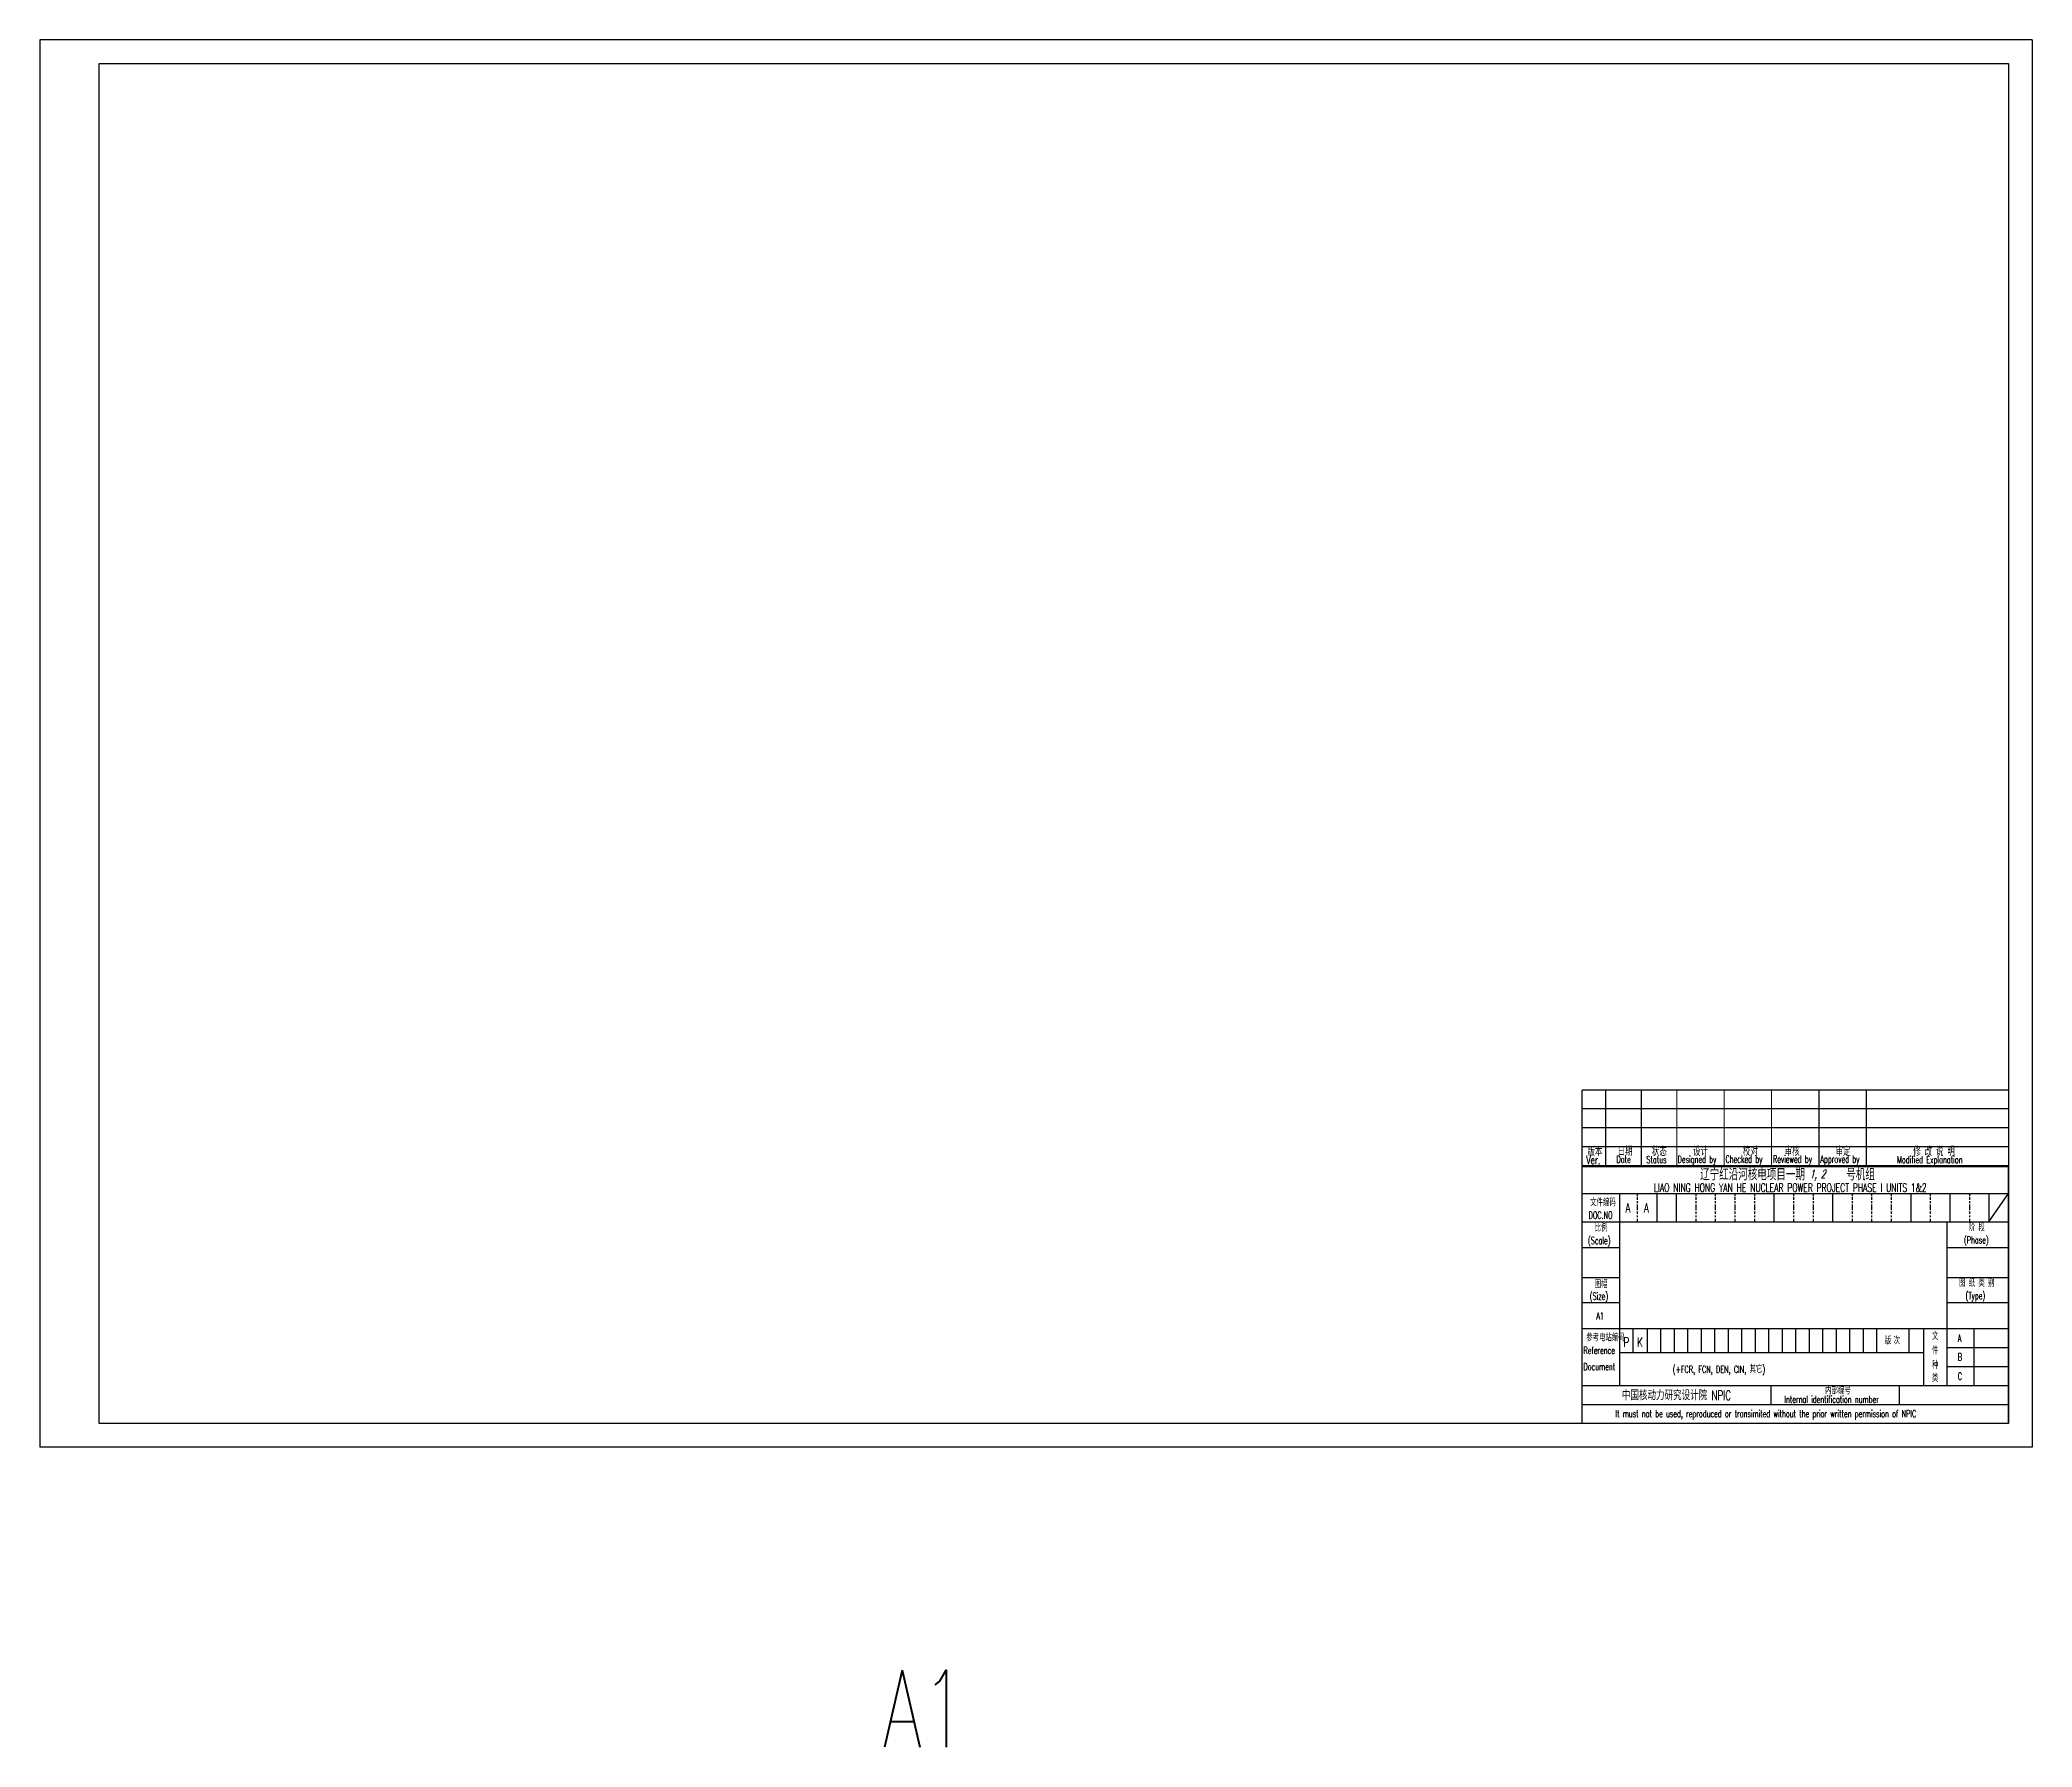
# Model space of a CAD drawing. Extents: x 2963 to 8481, y 2091 to 3069.
# Drawn here: x 5946 to 6787, y 2091 to 2812 of the extents above; entities that cross this region are included whole.
import ezdxf
from ezdxf.enums import TextEntityAlignment as Align

# ---------------------------------------------------------------- set-up
doc = ezdxf.new("R2010")
doc.units = 0
doc.header["$LTSCALE"] = 20
doc.header["$MEASUREMENT"] = 0
doc.layers.get('0').update_dxf_attribs({"linetype": 'CONTINUOUS'})
doc.layers.add('粗实线', color=7, linetype='CONTINUOUS')
doc.layers.add('细实线', color=3, linetype='CONTINUOUS')
doc.styles.add('HZ', font='romans.shx', dxfattribs={"width": 0.667, "bigfont": 'hztxt.shx'})
doc.styles.add('ROMANS', font='romans.shx', dxfattribs={"width": 0.667, "oblique": 15, "bigfont": 'hztxt3.shx'})
doc.styles.add('TEXT', font='romans.shx', dxfattribs={"width": 0.667, "bigfont": 'hztxt3.shx'})
doc.styles.add('ZHAN1', font='romans.shx', dxfattribs={"width": 0.67, "bigfont": 'hztxt3.shx'})

msp = doc.modelspace()

# ---------------------------------------------------------------- texts
at = {"layer": '细实线', "color": 3}
for s, height, style, width, p in [('Ver.', 3.5, 'HZ', 0.67, (6598.9869, 2337.2555)), ('版本', 3.5, 'ZHAN1', 0.67, (6599.4465, 2340.6566)), ('Date', 3, 'HZ', 0.67, (6611.7084, 2337.7623)), ('日期', 3.5, 'ZHAN1', 0.67, (6612.168, 2340.8148)), ('Status', 3, 'HZ', 0.67, (6624.3449, 2337.6333)), ('状态', 3.5, 'ZHAN1', 0.67, (6626.6477, 2340.7116)), ('Designed by', 3, 'HZ', 0.67, (6637.5332, 2337.8239)), ('设计', 3.5, 'HZ', 0.667, (6644.0318, 2340.7471)), ('Checked by', 3, 'HZ', 0.67, (6657.7515, 2337.8577)), ('校对', 3.5, 'ZHAN1', 0.67, (6665.0697, 2340.7471)), ('Reviewed by', 3, 'HZ', 0.67, (6677.7883, 2337.8577)), ('审核', 3.5, 'ZHAN1', 0.67, (6682.6998, 2340.7471)), ('Approved by', 3, 'HZ', 0.67, (6697.7603, 2337.8577)), ('审定', 3.5, 'ZHAN1', 0.67, (6704.2398, 2340.7471)), ('Modified Explanation', 3, 'HZ', 0.67, (6730.1511, 2337.6099)), ('修 改 说 明', 3.5, 'ZHAN1', 0.67, (6737.0238, 2340.7471)), ('A', 4, 'ROMANS', 0.67, (6615.5129, 2316.7801)), ('A', 4, 'ROMANS', 0.67, (6623.3333, 2316.7801)), ('P', 4, 'ROMANS', 0.67, (6614.6734, 2260.1169)), ('K', 4, 'ROMANS', 0.67, (6620.4653, 2260.1169)), ('A1', 32.5, 'TEXT', 0.667, (6301.8751, 2091.1578))]:
    msp.add_text(s, height=height, dxfattribs=dict(at, style=style, width=width)).set_placement(p)
at = {"layer": '细实线', "color": 3, "width": 0.67}
for s, height, style, p in [('辽宁红沿河核电项目一期       号机组', 5, 'ZHAN1', (6683.9154, 2333.1776)), ('LIAO NING HONG YAN HE NUCLEAR POWER PROJECT PHASE I UNITS 1&2', 3.5, 'HZ', (6685.0897, 2327.3442))]:
    msp.add_text(s, height=height, dxfattribs=dict(at, style=style)).set_placement(p, align=Align.MIDDLE)
at = {"layer": '细实线', "color": 3, "style": 'ROMANS', "oblique": 15, "width": 0.67}
msp.add_text('1, 2', height=3.5, dxfattribs=at).set_placement((6693.3078, 2331.3105))
at = {"layer": '细实线', "style": 'ROMANS', "width": 0.667}
for s, height, p in [('文件编码', 3, (6600.6145, 2319.5054)), ('DOC.NO', 3, (6599.9594, 2314.2019)), ('(Scale)', 3, (6599.6926, 2303.522)), ('比例', 3, (6602.5524, 2308.8456)), ('(Phase)', 3, (6758.3962, 2303.7269)), ('阶 段', 3, (6760.4188, 2309.0179)), ('图幅', 3, (6602.5373, 2284.9779)), ('图 纸 类 别', 3, (6756.3461, 2285.5208)), ('(Size)', 3, (6600.4247, 2280.0323)), ('(Type)', 3, (6759.0789, 2280.2297)), ('A1', 3, (6603.2257, 2271.6992)), ('参考电站编码', 3, (6598.9529, 2262.5054)), ('版', 3, (6725.0039, 2261.1982)), ('次', 3, (6728.734, 2261.2521)), ('文', 3, (6744.8904, 2263.0658)), ('A', 3, (6755.8084, 2262.2809)), ('Reference', 3, (6597.7856, 2257.2019)), ('种', 3, (6744.8904, 2250.856)), ('件', 3, (6744.8904, 2256.9997)), ('B', 3, (6755.8084, 2254.3968)), ('Document', 3, (6597.7856, 2250.2915)), ('(+FCR, FCN, DEN, CIN, 其它)', 3, (6635.4669, 2249.1872)), ('类', 3, (6744.8904, 2245.4079)), ('C', 3, (6755.8084, 2246.2425)), ('中国核动力研究设计院 NPIC', 4, (6614.0052, 2237.6475)), ('Internal identification number', 3, (6682.6049, 2236.4881)), ('内部编号', 3, (6699.8158, 2240.1325)), ('It must not be used, reproduced or transimited without the prior written permission of NPIC', 3, (6611.2751, 2230.3813))]:
    msp.add_text(s, height=height, dxfattribs=at).set_placement(p)

# ---------------------------------------------------------------- linework, layer by layer
for p, q in [((5971.1879, 2801.8417), (6777.1879, 2801.8417)), ((5971.1879, 2227.8417), (5971.1879, 2801.8417)), ((6777.1879, 2801.8417), (6777.1879, 2227.8417)), ((6777.1879, 2227.8417), (6777.1879, 2336.5417)), ((6597.1879, 2324.8417), (6777.1879, 2324.8417)), ((6597.1879, 2312.8417), (6777.1879, 2312.8417)), ((6751.312, 2243.8417), (6751.312, 2312.8417)), ((6597.1879, 2289.3446), (6612.9992, 2289.3446)), ((6751.312, 2289.3446), (6777.1879, 2289.3446)), ((6597.1879, 2267.8417), (6741.4414, 2267.8417)), ((6597.1879, 2267.8417), (6777.1879, 2267.8417)), ((6741.4414, 2243.8417), (6741.4414, 2267.8417)), ((6762.7649, 2243.8417), (6762.7649, 2267.8417)), ((6612.9992, 2257.8151), (6741.4414, 2257.8151)), ((6597.1879, 2243.8417), (6777.1879, 2243.8417)), ((6777.1879, 2227.8417), (5971.1879, 2227.8417)), ((6777.1879, 2227.8417), (6597.1879, 2227.8417))]:
    msp.add_line(p, q)
at = {"linetype": 'Continuous'}
msp.add_line((6612.9992, 2324.8417), (6612.9992, 2243.8417), dxfattribs=at)
at = {"layer": '粗实线'}
msp.add_lwpolyline([(6777.1879, 2227.8417), (6597.1879, 2227.8417)], dxfattribs=at)
at = {"layer": '细实线'}
for p, q in [((6787.1879, 2811.8417), (5946.1879, 2811.8417)), ((5946.1879, 2811.8417), (5946.1879, 2217.8417)), ((6787.1879, 2811.8417), (6787.1879, 2217.8417)), ((6620.4379, 2324.8417), (6620.4379, 2323.7628)), ((6620.4379, 2323.2998), (6620.4379, 2322.2405)), ((6620.4379, 2321.57), (6620.4379, 2320.8106)), ((6628.6879, 2324.8417), (6628.6879, 2318.8417)), ((6636.9379, 2324.8417), (6636.9379, 2318.8417)), ((6645.1879, 2324.8417), (6645.1879, 2323.7628)), ((6645.1879, 2323.2998), (6645.1879, 2322.2405)), ((6645.1879, 2321.57), (6645.1879, 2320.8106)), ((6653.4379, 2324.8417), (6653.4379, 2323.7628)), ((6653.4379, 2323.2998), (6653.4379, 2322.2405)), ((6653.4379, 2321.57), (6653.4379, 2320.8106)), ((6661.6879, 2324.8417), (6661.6879, 2323.7628)), ((6661.6879, 2323.2998), (6661.6879, 2322.2405)), ((6661.6879, 2321.57), (6661.6879, 2320.8106)), ((6669.9379, 2324.8417), (6669.9379, 2323.7628)), ((6669.9379, 2323.2998), (6669.9379, 2322.2405)), ((6669.9379, 2321.57), (6669.9379, 2320.8106)), ((6678.1879, 2324.8417), (6678.1879, 2312.8417)), ((6678.1879, 2324.8417), (6678.1879, 2323.7628)), ((6678.1879, 2323.2998), (6678.1879, 2322.2405)), ((6678.1879, 2321.57), (6678.1879, 2320.8106)), ((6686.4379, 2324.8417), (6686.4379, 2323.7628)), ((6686.4379, 2323.2998), (6686.4379, 2322.2405)), ((6686.4379, 2321.57), (6686.4379, 2320.8106)), ((6694.6879, 2324.8417), (6694.6879, 2323.7628)), ((6694.6879, 2323.2998), (6694.6879, 2322.2405)), ((6694.6879, 2321.57), (6694.6879, 2320.8106)), ((6702.9379, 2324.8417), (6702.9379, 2312.8417)), ((6711.1879, 2324.8417), (6711.1879, 2323.7628)), ((6711.1879, 2323.2998), (6711.1879, 2322.2405)), ((6711.1879, 2321.57), (6711.1879, 2320.8106)), ((6719.4379, 2324.8417), (6719.4379, 2323.7628)), ((6719.4379, 2323.2998), (6719.4379, 2322.2405)), ((6719.4379, 2321.57), (6719.4379, 2320.8106)), ((6727.6879, 2324.8417), (6727.6879, 2323.7628)), ((6727.6879, 2323.2998), (6727.6879, 2322.2405)), ((6727.6879, 2321.57), (6727.6879, 2320.8106)), ((6735.9379, 2324.8417), (6735.9379, 2318.8417)), ((6744.1879, 2324.8417), (6744.1879, 2323.7628)), ((6744.1879, 2323.2998), (6744.1879, 2322.2405)), ((6744.1879, 2321.57), (6744.1879, 2320.8106)), ((6752.4379, 2324.8417), (6752.4379, 2318.8417)), ((6760.6879, 2324.8417), (6760.6879, 2323.7628)), ((6760.6879, 2323.2998), (6760.6879, 2322.2405)), ((6760.6879, 2321.57), (6760.6879, 2320.8106)), ((6768.9379, 2324.8417), (6768.9379, 2318.8417)), ((6768.9379, 2312.8417), (6777.1879, 2324.8417)), ((6620.4379, 2320.1827), (6620.4379, 2318.8417)), ((6620.4379, 2318.8417), (6620.4379, 2317.7628)), ((6620.4379, 2317.2998), (6620.4379, 2316.2405)), ((6620.4379, 2315.57), (6620.4379, 2314.8106)), ((6620.4379, 2314.1827), (6620.4379, 2312.8417)), ((6628.6879, 2318.8417), (6628.6879, 2312.8417)), ((6636.9379, 2318.8417), (6636.9379, 2312.8417)), ((6645.1879, 2314.1827), (6645.1879, 2312.8417)), ((6653.4379, 2314.1827), (6653.4379, 2312.8417)), ((6661.6879, 2314.1827), (6661.6879, 2312.8417)), ((6669.9379, 2314.1827), (6669.9379, 2312.8417)), ((6678.1879, 2314.1827), (6678.1879, 2312.8417)), ((6686.4379, 2314.1827), (6686.4379, 2312.8417)), ((6694.6879, 2314.1827), (6694.6879, 2312.8417)), ((6711.1879, 2314.1827), (6711.1879, 2312.8417)), ((6719.4379, 2314.1827), (6719.4379, 2312.8417)), ((6727.6879, 2314.1827), (6727.6879, 2312.8417)), ((6735.9379, 2318.8417), (6735.9379, 2312.8417)), ((6744.1879, 2314.1827), (6744.1879, 2312.8417)), ((6752.4379, 2318.8417), (6752.4379, 2312.8417)), ((6760.6879, 2314.1827), (6760.6879, 2312.8417)), ((6768.9379, 2318.8417), (6768.9379, 2312.8417)), ((6612.9992, 2301.8999), (6597.1879, 2301.8999)), ((6777.1879, 2301.8999), (6751.312, 2301.8999)), ((6612.9992, 2278.7652), (6597.1879, 2278.7652)), ((6777.1879, 2278.7652), (6751.312, 2278.7652)), ((6618.565, 2267.8417), (6618.565, 2257.8151)), ((6624.6058, 2267.8417), (6624.6058, 2257.8151)), ((6630.3058, 2267.8417), (6630.3058, 2257.8151)), ((6636.0058, 2267.8417), (6636.0058, 2257.8151)), ((6641.7058, 2267.8417), (6641.7058, 2257.8151)), ((6647.4058, 2267.8417), (6647.4058, 2257.8151)), ((6653.1058, 2267.8417), (6653.1058, 2257.8151)), ((6658.8058, 2267.8417), (6658.8058, 2257.8151)), ((6664.5058, 2267.8417), (6664.5058, 2257.8151)), ((6670.2058, 2267.8417), (6670.2058, 2257.8151)), ((6675.9058, 2267.8417), (6675.9058, 2257.8151)), ((6681.6058, 2267.8417), (6681.6058, 2257.8151)), ((6687.3058, 2267.8417), (6687.3058, 2257.8151)), ((6693.0058, 2267.8417), (6693.0058, 2257.8151)), ((6698.7058, 2267.8417), (6698.7058, 2257.8151)), ((6704.4058, 2267.8417), (6704.4058, 2257.8151)), ((6710.1058, 2267.8417), (6710.1058, 2257.8151)), ((6715.8058, 2267.8417), (6715.8058, 2257.8151)), ((6721.5058, 2267.8417), (6721.5058, 2257.8151)), ((6735.1591, 2267.8417), (6735.1591, 2257.8151)), ((6751.312, 2259.8417), (6777.1879, 2259.8417)), ((6753.4877, 2259.8417), (6777.1879, 2259.8417)), ((6753.4877, 2259.8417), (6777.1879, 2259.8417)), ((6751.312, 2251.8417), (6777.1879, 2251.8417)), ((6753.4877, 2251.8417), (6777.1879, 2251.8417)), ((6753.4877, 2251.8417), (6777.1879, 2251.8417)), ((6677.0863, 2235.8417), (6677.0863, 2243.8417)), ((6731.1552, 2235.8417), (6731.1552, 2243.8417)), ((6597.1879, 2235.8417), (6777.1879, 2235.8417)), ((6787.1879, 2217.8417), (5946.1879, 2217.8417))]:
    msp.add_line(p, q, dxfattribs=at)
at = {"layer": '细实线', "color": 3}
for p, q in [((6597.1879, 2336.2417), (6777.1879, 2336.2417)), ((6645.1879, 2320.1827), (6645.1879, 2318.8417)), ((6645.1879, 2318.8417), (6645.1879, 2317.7628)), ((6645.1879, 2317.2998), (6645.1879, 2316.2405)), ((6645.1879, 2315.57), (6645.1879, 2314.8106)), ((6653.4379, 2320.1827), (6653.4379, 2318.8417)), ((6653.4379, 2318.8417), (6653.4379, 2317.7628)), ((6653.4379, 2317.2998), (6653.4379, 2316.2405)), ((6653.4379, 2315.57), (6653.4379, 2314.8106)), ((6661.6879, 2320.1827), (6661.6879, 2318.8417)), ((6661.6879, 2318.8417), (6661.6879, 2317.7628)), ((6661.6879, 2317.2998), (6661.6879, 2316.2405)), ((6661.6879, 2315.57), (6661.6879, 2314.8106)), ((6669.9379, 2320.1827), (6669.9379, 2318.8417)), ((6669.9379, 2318.8417), (6669.9379, 2317.7628)), ((6669.9379, 2317.2998), (6669.9379, 2316.2405)), ((6669.9379, 2315.57), (6669.9379, 2314.8106)), ((6678.1879, 2320.1827), (6678.1879, 2318.8417)), ((6678.1879, 2318.8417), (6678.1879, 2317.7628)), ((6678.1879, 2317.2998), (6678.1879, 2316.2405)), ((6678.1879, 2315.57), (6678.1879, 2314.8106)), ((6686.4379, 2320.1827), (6686.4379, 2318.8417)), ((6686.4379, 2318.8417), (6686.4379, 2317.7628)), ((6686.4379, 2317.2998), (6686.4379, 2316.2405)), ((6686.4379, 2315.57), (6686.4379, 2314.8106)), ((6694.6879, 2320.1827), (6694.6879, 2318.8417)), ((6694.6879, 2318.8417), (6694.6879, 2317.7628)), ((6694.6879, 2317.2998), (6694.6879, 2316.2405)), ((6694.6879, 2315.57), (6694.6879, 2314.8106)), ((6711.1879, 2320.1827), (6711.1879, 2318.8417)), ((6711.1879, 2318.8417), (6711.1879, 2317.7628)), ((6711.1879, 2317.2998), (6711.1879, 2316.2405)), ((6711.1879, 2315.57), (6711.1879, 2314.8106)), ((6719.4379, 2320.1827), (6719.4379, 2318.8417)), ((6719.4379, 2318.8417), (6719.4379, 2317.7628)), ((6719.4379, 2317.2998), (6719.4379, 2316.2405)), ((6719.4379, 2315.57), (6719.4379, 2314.8106)), ((6727.6879, 2320.1827), (6727.6879, 2318.8417)), ((6727.6879, 2318.8417), (6727.6879, 2317.7628)), ((6727.6879, 2317.2998), (6727.6879, 2316.2405)), ((6727.6879, 2315.57), (6727.6879, 2314.8106)), ((6744.1879, 2320.1827), (6744.1879, 2318.8417)), ((6744.1879, 2318.8417), (6744.1879, 2317.7628)), ((6744.1879, 2317.2998), (6744.1879, 2316.2405)), ((6744.1879, 2315.57), (6744.1879, 2314.8106)), ((6760.6879, 2320.1827), (6760.6879, 2318.8417)), ((6760.6879, 2318.8417), (6760.6879, 2317.7628)), ((6760.6879, 2317.2998), (6760.6879, 2316.2405)), ((6760.6879, 2315.57), (6760.6879, 2314.8106))]:
    msp.add_line(p, q, dxfattribs=at)
at = {"layer": '细实线', "color": 3, "const_width": 0.5}
for points in [[(6597.1879, 2368.5417), (6597.1879, 2227.8417)], [(6777.1879, 2368.5417), (6597.1879, 2368.5417)], [(6777.1879, 2368.5417), (6597.1879, 2368.5417)], [(6777.1879, 2368.5417), (6597.1879, 2368.5417)], [(6777.1879, 2368.5417), (6597.1879, 2368.5417)], [(6607.1879, 2336.5417), (6607.1879, 2368.5417)], [(6622.1879, 2336.5417), (6622.1879, 2368.5417)], [(6637.1879, 2336.5417), (6637.1879, 2368.5417)], [(6697.1879, 2336.5417), (6697.1879, 2368.5417)], [(6717.1879, 2336.5417), (6717.1879, 2368.5417)], [(6777.1879, 2336.5417), (6597.1879, 2336.5417)]]:
    msp.add_lwpolyline(points, dxfattribs=at)
at = {"layer": '细实线', "color": 3}
for points in [[(6657.1879, 2336.5417, 0.5, 0.5, 0), (6657.1879, 2368.5417, 0.5, 0.5, 0)], [(6677.1879, 2336.5417, 0.5, 0.5, 0), (6677.1879, 2368.5417, 0.5, 0.5, 0)], [(6597.1879, 2336.5417, 0.6, 0.6, 0), (6777.1879, 2336.5417, 0.6, 0.6, 0)]]:
    msp.add_lwpolyline(points, format="xyseb", dxfattribs=at)
for points in [[(6777.1879, 2360.5417), (6597.1879, 2360.5417)], [(6777.1879, 2352.5417), (6597.1879, 2352.5417)], [(6777.1879, 2344.5417), (6597.1879, 2344.5417)]]:
    msp.add_lwpolyline(points, dxfattribs=at)

msp.set_redraw_order([(e.dxf.handle, doc.entitydb.next_handle()) for e in msp.query("TEXT MTEXT ATTDEF DIMENSION ARC_DIMENSION")])  # texts and dimensions are drawn at this point

doc.saveas('drawing.dxf')
